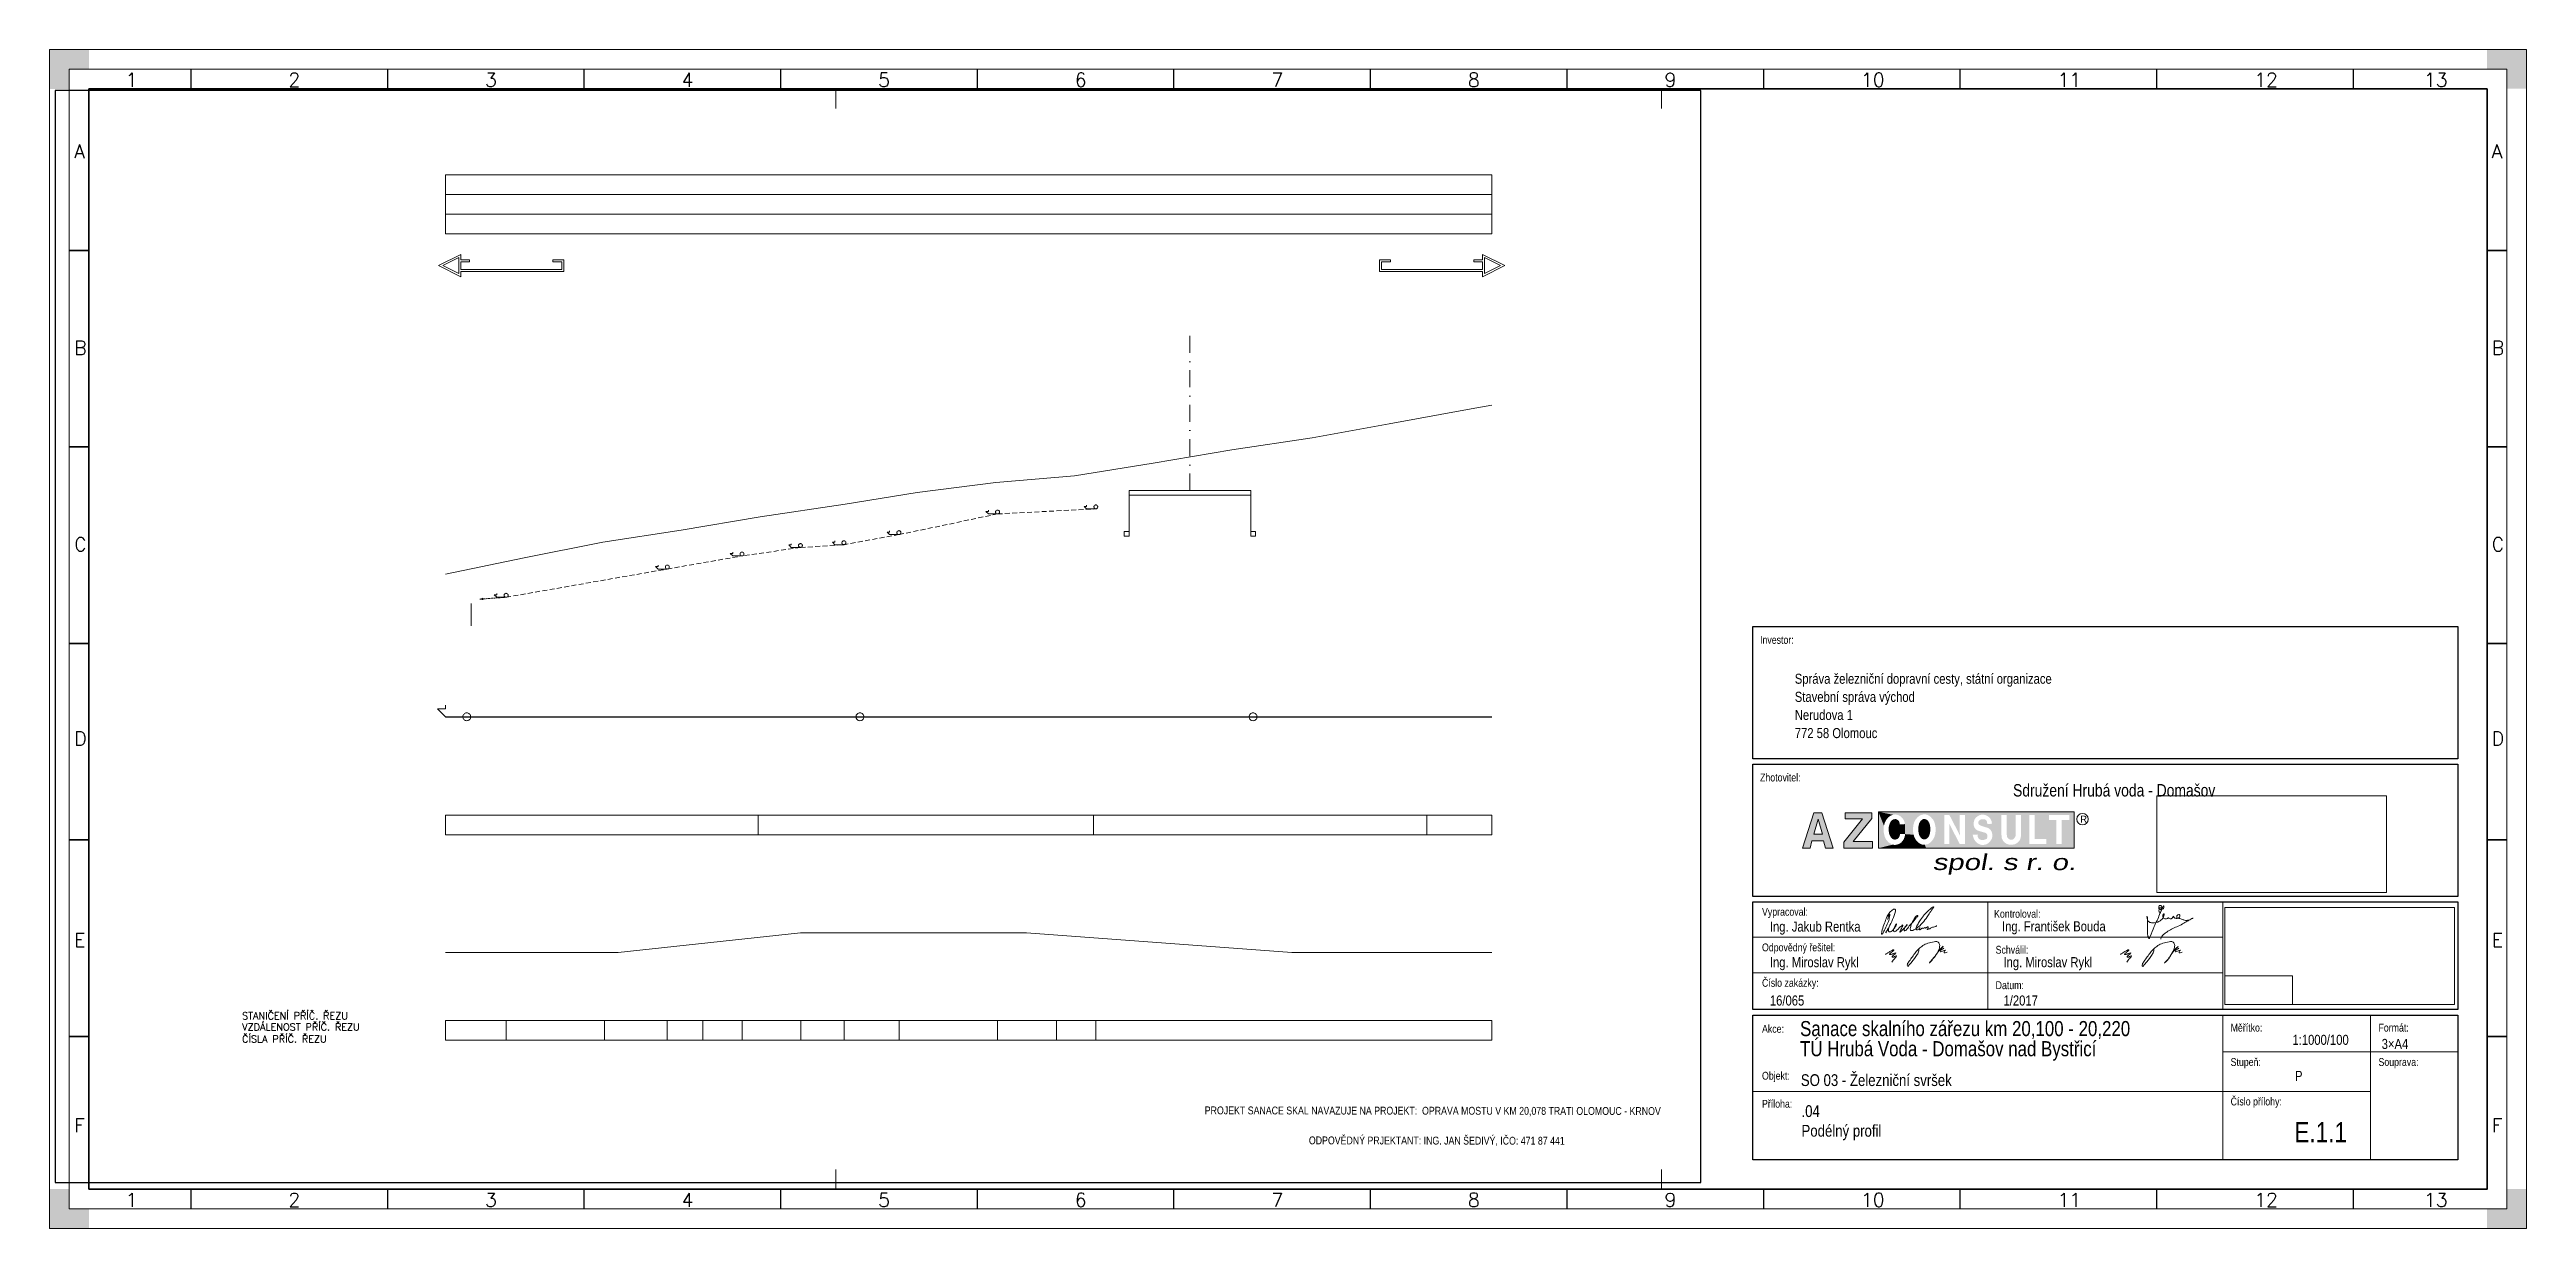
# Paper-space layout 'Podélný profil' of a CAD drawing. Header units: millimetres. Extents: x 133 to 763, y 0 to 300.
# The model-space entities are those that its viewports show. They can reach past a viewport. Long polylines and large blocks are cut down to what shows.
import ezdxf
from ezdxf.enums import TextEntityAlignment as Align

# ---------------------------------------------------------------- set-up
doc = ezdxf.new("R2010")
doc.units = ezdxf.units.MM
for name, pattern in [('DASHED', [19.05, 12.7, -6.35]), ('DGN Style 4', [8.660248, 4.327419, -2.16371, 0.005409, -2.16371]), ('HIDDEN', [0.375, 0.25, -0.125])]:
    doc.linetypes.add(name, pattern=pattern)
for name, color, linetype, lineweight in [('- rozpisky -', 7, 'Continuous', 0), ('_svršek-řezy', 1, 'Continuous', 18), ('odvodnění', 5, 'Continuous', 0), ('PODÉLNÝ PROFIL', 1, 'Continuous', 15), ('popis PP', 1, 'Continuous', 15), ('posuny 2', 6, 'Continuous', 0), ('Vytyčovací výkres _čísla bodů', 5, 'Continuous', 15), ('Šedivý', 9, 'Continuous', 20)]:
    doc.layers.add(name, color=color, linetype=linetype, lineweight=lineweight)
doc.layers.add('RED', color=1, linetype='Continuous')
doc.layers.add('tabulka', color=7, linetype='Continuous')
doc.layers.add('výřez', color=7, linetype='Continuous', plot=False)
doc.styles.add('ARIAL', font='arial.ttf')
doc.styles.add('ROMANS', font='romans')
doc.styles.add('Rozpiska_Romans', font='romans.shx', dxfattribs={"width": 0.8, "height": 2.5})
doc.styles.get("Standard").update_dxf_attribs({"font": 'arial.ttf'})
doc.styles.add('Style-Arial I 0.17453', font='arial.ttf', dxfattribs={"oblique": 10})
doc.styles.add('Style-cs_Working', font='cs_Working.shx')
picture_1 = doc.add_image_def('image1.png', size_in_pixel=(768, 324))
picture_2 = doc.add_image_def('image2.png', size_in_pixel=(768, 324))

psp = doc.layouts.new('Podélný profil')

# ---------------------------------------------------------------- texts
at = {"layer": '- rozpisky -', "color": 5, "linetype": 'Continuous', "lineweight": 0, "style": 'Style-cs_Working'}
psp.add_text('R', height=1.74, rotation=359.95393, dxfattribs=at).set_placement((650.01, 104.36), align=Align.MIDDLE_LEFT)
at = {"layer": '- rozpisky -', "color": 5, "linetype": 'Continuous', "lineweight": 0, "style": 'Style-Arial I 0.17453', "oblique": 10, "width": 1.333213}
psp.add_text('spol. s r. o.', height=4.005, rotation=359.95393, dxfattribs=at).set_placement((630.68, 93.41), align=Align.MIDDLE_CENTER)
at = {"layer": '- rozpisky -', "lineweight": 13, "attachment_point": 7, "style": 'Rozpiska_Romans'}
for s, insert, char_height, line_spacing_factor in [('\\fArial|b0|i0|c238238|p39;\\H1x;\\W0.8;Investor:', (568.54, 148.95), 2, 0.6), ('{\\fArial|b0|i0|c238238|p39;Správa železniční dopravní cesty, státní organizace \\PStavební správa východ\\PNerudova 1\\P772 58 Olomouc}', (577.38, 124.95), 2.56, 1.08), ('\\fArial|b0|i0|c238238|p39;\\H1x;\\W0.8;Zhotovitel:', (568.54, 113.93), 2, 0.6), ('\\fArial|b0|i0|c238238|p39;\\H1x;\\W0.8;Sdružení Hrubá voda - Domašov', (632.89, 110.08), 3.1616, 1.02), ('\\fArial|b0|i0|c238238|p39;\\H1x;\\W0.8;Vypracoval:', (569.04, 79.19), 2, 0.6), ('{\\fArial|b0|i0|c238|p39;Ing. Jakub Rentka}', (571.04, 74.98), 2.56, 0.6), ('\\fArial|b0|i0|c238238|p39;\\H1x;\\W0.8;Kontroloval:', (628.07, 79.25), 2, 0.6), ('{\\fArial|b0|i0|c238|p39;Ing. František Bouda}', (630.07, 75.04), 2.56, 0.6), ('\\fArial|b0|i0|c238238|p39;\\H1x;\\W0.8;Odpovědný řešitel:', (569.04, 70.13), 2, 0.6), ('{\\fArial|b0|i0|c238|p39;Ing. Miroslav Rykl}', (571.04, 65.92), 2.56, 0.6), ('\\fArial|b0|i0|c238238|p39;\\H1x;\\W0.8;Schválil:', (628.46, 70.1), 2, 0.6), ('{\\fArial|b0|i0|c238|p39;Ing. Miroslav Rykl}', (630.46, 65.92), 2.56, 0.6), ('\\fArial|b0|i0|c238238|p39;\\H1x;\\W0.8;Číslo zakázky:', (569.04, 61.11), 2, 0.6), ('\\fArial|b0|i0|c238238|p39;\\H1x;\\W0.8;Datum:', (628.46, 61.08), 2, 0.6), ('\\fArial|b0|i0|c238238|p39;\\H1x;\\W0.8;16/065', (571.04, 56.9), 2.56, 0.6), ('{\\fArial|b0|i0|c238238|p39;1/2017}', (630.46, 56.9), 2.56, 0.6), ('\\fArial|b0|i0|c238238|p39;\\H1x;\\W0.8;Akce:', (569.04, 49.98), 2, 0.6), ('\\fArial|b0|i0|c238238|p39;\\H1x;\\W0.8;Sanace skalního zářezu km 20,100 - 20,220 \\PTÚ Hrubá Voda - Domašov nad Bystřicí', (578.72, 42.87), 3.84, 0.8), ('\\fArial|b0|i0|c238238|p39;\\H1x;\\W0.8;Měřítko:', (688.23, 50.28), 2, 0.6), ('\\fArial|b0|i0|c238238|p39;\\H1x;\\W0.8;Formát:', (725.84, 50.28), 2, 0.6), ('{\\fArial|b0|i0|c238238|p39;1:1000/100}', (703.95, 46.89), 2.56, 0.6), ('{\\fArial|b0|i0|c238|p39;3×A4}', (726.65, 45.85), 2.56, 0.6), ('\\fArial|b0|i0|c238238|p39;\\H1x;\\W0.8;Objekt:', (569.04, 37.47), 2, 0.6), ('\\fArial|b0|i0|c238238|p39;\\H1x;\\W0.8;Stupeň:', (688.23, 40.96), 2, 0.6), ('{\\fArial|b0|i0|c238238|p39;P}', (704.61, 37.75), 2.56, 0.6), ('\\fArial|b0|i0|c238238|p39;\\H1x;\\W0.8;Souprava:', (725.84, 40.96), 2, 0.6), ('\\fArial|b0|i0|c238238|p39;\\H1x;\\W0.8;Příloha:', (569.04, 30.91), 2, 0.6), ('\\fArial|b0|i0|c238238|p39;\\H1x;\\W0.8;Číslo přílohy:', (688.23, 30.91), 2, 0.6), ('{\\fArial|b0|i0|c238|p39;E.1.1}', (704.46, 22.14), 5.12, 0.6)]:
    psp.add_mtext(s, dxfattribs=dict(at, insert=insert, char_height=char_height, line_spacing_factor=line_spacing_factor))
at = {"layer": '- rozpisky -', "lineweight": 13, "char_height": 3, "attachment_point": 7, "style": 'Rozpiska_Romans'}
for s, insert in [('{\\fArial|b0|i0|c238|p39;SO 03 - Železniční svršek}', (578.92, 36.41)), ('{\\fArial|b0|i0|c238238|p39;.04\\PPodélný profil}', (579.09, 22.66))]:
    psp.add_mtext(s, dxfattribs=dict(at, insert=insert))
at = {"layer": 'tabulka', "lineweight": 35, "char_height": 3.5, "width": 3, "attachment_point": 1}
for s, insert in [('{\\Fromans.shx|c238;1}', (152.83, 294.23)), ('{\\Fromans.shx|c238;2}', (194.24, 294.23)), ('{\\Fromans.shx|c238;3}', (244.24, 294.23)), ('{\\Fromans.shx|c238;4}', (294.24, 294.23)), ('{\\Fromans.shx|c238;5}', (344.24, 294.23)), ('{\\Fromans.shx|c238;6}', (394.24, 294.23)), ('{\\Fromans.shx|c238;7}', (444.24, 294.23)), ('{\\Fromans.shx|c238;8}', (494.24, 294.23)), ('{\\Fromans.shx|c238;9}', (544.24, 294.23)), ('{\\Fromans.shx|c238;10}', (594.24, 294.23)), ('{\\Fromans.shx|c238;11}', (644.24, 294.23)), ('{\\Fromans.shx|c238;12}', (694.24, 294.23)), ('{\\Fromans.shx|c238;13}', (737.41, 294.23)), ('{\\Fromans.shx|c238;A}', (139.77, 276.05)), ('{\\Fromans.shx|c238;A}', (754.63, 276.05)), ('{\\Fromans.shx|c238;B}', (139.77, 226.05)), ('{\\Fromans.shx|c238;B}', (754.63, 226.05)), ('{\\Fromans.shx|c238;C}', (139.77, 176.05)), ('{\\Fromans.shx|c238;C}', (754.63, 176.05)), ('{\\Fromans.shx|c238;D}', (139.77, 126.63)), ('{\\Fromans.shx|c238;D}', (754.63, 126.63)), ('{\\Fromans.shx|c238;E}', (139.77, 75.38)), ('{\\Fromans.shx|c238;E}', (754.63, 75.38)), ('{\\Fromans.shx|c238;F}', (139.77, 28.23)), ('{\\Fromans.shx|c238;F}', (754.63, 28.23)), ('{\\Fromans.shx|c238;1}', (152.83, 9.23)), ('{\\Fromans.shx|c238;2}', (194.24, 9.23)), ('{\\Fromans.shx|c238;3}', (244.24, 9.23)), ('{\\Fromans.shx|c238;4}', (294.24, 9.23)), ('{\\Fromans.shx|c238;5}', (344.24, 9.23)), ('{\\Fromans.shx|c238;6}', (394.24, 9.23)), ('{\\Fromans.shx|c238;7}', (444.24, 9.23)), ('{\\Fromans.shx|c238;8}', (494.24, 9.23)), ('{\\Fromans.shx|c238;9}', (544.24, 9.23)), ('{\\Fromans.shx|c238;10}', (594.24, 9.23)), ('{\\Fromans.shx|c238;11}', (644.24, 9.23)), ('{\\Fromans.shx|c238;12}', (694.24, 9.23)), ('{\\Fromans.shx|c238;13}', (737.41, 9.23))]:
    psp.add_mtext(s, dxfattribs=dict(at, insert=insert))
at = {"layer": 'Šedivý', "color": 1, "ltscale": 0.5, "width": 0.8}
for s, p in [('PROJEKT SANACE SKAL NAVAZUJE NA PROJEKT:  OPRAVA MOSTU V KM 20,078 TRATI OLOMOUC - KRNOV', (485.3, 29.17)), ('ODPOVĚDNÝ PRJEKTANT: ING. JAN ŠEDIVÝ, IČO: 471 87 441', (486.33, 21.57))]:
    psp.add_text(s, height=2, rotation=359.91488, dxfattribs=at).set_placement(p, align=Align.CENTER)

msp = doc.modelspace()

# ---------------------------------------------------------------- texts
at = {"layer": '_svršek-řezy', "width": 0.8}
for s, p in [('354,956', (-532151.2198, -1113832.0915)), ('355,291', (-532126.3771, -1113830.7761)), ('354,310', (-532201.2054, -1113840.4177)), ('354,380', (-532190.0232, -1113839.6257)), ('354,637', (-532176.3623, -1113837.3348)), ('353,762', (-532235.3203, -1113846.054)), ('354,093', (-532216.1855, -1113842.6803)), ('353,042', (-532276.4796, -1113853.3113))]:
    msp.add_text(s, height=1.12, dxfattribs=at).set_placement(p)
at = {"layer": 'odvodnění', "width": 0.8}
for s, p in [('Podélná drenáž v zapuštěném kolejovém loži', (-532169.5641, -1113841.508)), ('TYP: PE-HD DN 160', (-532169.1488, -1113843.5012)), ('Celková délka drenáže: 172 m', (-532168.7351, -1113845.4872))]:
    msp.add_text(s, height=1.5, rotation=11.8278004, dxfattribs=at).set_placement(p)
for s, rotation, p in [('+20,942‰', 11.8278004, (-532156.753, -1113835.1466)), ('+5,160‰', 2.9538425, (-532131.8531, -1113831.8421)), ('+18,445‰', 10.451009, (-532174.5047, -1113840.9232)), ('+17,474‰', 9.9116151, (-532218.7455, -1113844.94)), ('+14,511‰', 8.2565153, (-532202.3723, -1113844.4515)), ('+6,401‰', 3.6623329, (-532189.7249, -1113842.8639)), ('+17,537‰', 9.9465832, (-532249.9483, -1113850.3553))]:
    msp.add_text(s, height=1.3, rotation=rotation, dxfattribs=at).set_placement(p, align=Align.CENTER)
for s, p in [('Š7', (-532143.635, -1113831.8169)), ('Š 8', (-532118.8264, -1113830.395)), ('Š 4', (-532193.8921, -1113840.0285)), ('Š 5', (-532182.7048, -1113839.7643)), ('Š 6', (-532169.1896, -1113836.7963)), ('Š 2', (-532227.6881, -1113845.7588)), ('Š 3', (-532208.72, -1113842.5247)), ('Š 1', (-532268.883, -1113853.1177)), ('V minimálním podélném sklonu 5‰ ', (-532278.1355, -1113858.9196)), ('Pokračování k vyústění mimo drážní těleso', (-532278.1355, -1113857.2144)), ('VIZ. situace', (-532278.1355, -1113860.5562)), ('Š 1', (-532268.8264, -1113883.305)), ('Š 2', (-532231.941, -1113883.305)), ('Š 3', (-532208.8264, -1113883.305)), ('Š 4', (-532193.8264, -1113883.305)), ('Š 5', (-532186.395, -1113883.305)), ('Š 6', (-532168.8264, -1113883.305)), ('Š 7', (-532143.8264, -1113883.305)), ('Š 8', (-532118.8264, -1113883.305))]:
    msp.add_text(s, height=1.5, dxfattribs=at).set_placement(p)
for s, p in [('20,110', (-532269.271, -1113890.2187)), ('20,151', (-532228.271, -1113890.2187)), ('20,170', (-532209.271, -1113890.2187)), ('20,185', (-532194.4031, -1113890.2187)), ('20,196', (-532183.271, -1113890.2187)), ('20,210', (-532169.271, -1113890.2187)), ('20,235', (-532144.271, -1113890.2187)), ('20,260', (-532119.271, -1113890.2187))]:
    msp.add_text(s, height=1.6, rotation=90.0002105, dxfattribs=at).set_placement(p, align=Align.MIDDLE_LEFT)
at = {"layer": 'PODÉLNÝ PROFIL', "width": 0.8}
for s, p in [('350,000m Bpv', (-532301.8169, -1113883.4271)), ('stoupá 17,62 ‰', (-532279.6965, -1113913.5455)), ('dl. 79,541 m', (-532228.3909, -1113913.5455)), ('stoupá 13,08 ‰', (-532200.1552, -1113913.5455)), ('dl. 85,307 m', (-532143.0841, -1113913.5455)), ('stoupá 16,53 ‰', (-532114.8483, -1113913.5455)), ('dl. 84,768 m', (-532058.3156, -1113913.5455)), ('stoupá 19,47 ‰', (-532030.0799, -1113921.6151)), ('dl. 16,531 m', (-532030.0799, -1113918.6871))]:
    msp.add_text(s, height=2, dxfattribs=at).set_placement(p)
for s, height, p in [('20,1', 6, (-532279.2615, -1113899.5455)), ('20,2', 6, (-532179.2615, -1113899.5455)), ('20,3', 6, (-532079.2615, -1113899.5455)), ('R=243,5m', 3, (-532165.6585, -1113943.7955)), ('Přímá 43,929m', 2, (-532262.7322, -1113947.5455)), ('V=60km/h; D=99mm; I=76mm; alfas=26,9394;', 2, (-532165.6585, -1113947.2955)), ('Přímá 50,824m', 2, (-532043.9607, -1113947.5455)), ('Lk1=46,374m; do=57,470m; Lk2=67,551m', 2, (-532165.6585, -1113950.7955))]:
    msp.add_text(s, height=height, dxfattribs=at).set_placement(p, align=Align.CENTER)
for s, p in [('94,565', (-532284.6965, -1113907.8789)), ('174,106', (-532205.1552, -1113907.8789)), ('259,413', (-532119.8483, -1113907.8789)), ('344,182', (-532035.0799, -1113907.8789)), ('360,713', (-532018.5486, -1113907.8789)), ('KO', (-532137.4235, -1113937.5455)), ('ZÚ', (-532285.1965, -1113942.5455)), ('ZP', (-532241.2679, -1113942.5455)), ('ZO', (-532194.8936, -1113937.5455)), ('KP', (-532069.8727, -1113942.5455)), ('KÚ', (-532019.0486, -1113942.5455))]:
    msp.add_text(s, height=2, rotation=90, dxfattribs=at).set_placement(p)
for s, p in [('184,868', (-532193.8936, -1113937.5455)), ('242,338', (-532136.4235, -1113937.5455)), ('94,565', (-532284.1965, -1113942.5455)), ('138,494', (-532240.2679, -1113942.5455)), ('309,889', (-532068.8727, -1113942.5455)), ('360,713', (-532018.0486, -1113942.5455))]:
    msp.add_text(s, height=2, rotation=90, dxfattribs=at).set_placement(p, align=Align.TOP_LEFT)
at = {"layer": 'PODÉLNÝ PROFIL', "color": 0, "width": 0.8}
for s, p in [('20,110', (-532268.3963, -1113961.1093)), ('20,135', (-532243.3963, -1113961.1093)), ('20,151', (-532227.3963, -1113961.1093)), ('20,160', (-532218.3963, -1113961.1093)), ('20,170', (-532208.3963, -1113961.1093)), ('20,185', (-532193.3963, -1113961.1093)), ('20,196', (-532182.3963, -1113961.1093)), ('20,210', (-532168.3963, -1113961.1093)), ('20,235', (-532143.3963, -1113961.1093)), ('20,25', (-532128.3963, -1113961.1093)), ('20,260', (-532118.3963, -1113961.1093))]:
    msp.add_text(s, height=2, rotation=90, dxfattribs=at).set_placement(p)
for s, p in [('15,44 m', (-532280.5528, -1113965.8553)), ('25,00 m', (-532260.5451, -1113965.4904)), ('16,00 m', (-532240.0451, -1113965.4904)), (' 9,00 m', (-532227.5451, -1113965.4904)), ('10,00 m', (-532218.0451, -1113965.4904)), ('15,00 m', (-532205.5451, -1113965.4904)), ('11,00 m', (-532192.5451, -1113965.4904)), ('14,00 m', (-532180.0451, -1113965.4904)), ('25,00 m', (-532160.5451, -1113965.4904)), ('15,00 m', (-532140.5451, -1113965.4904)), ('10,00 m', (-532127.5903, -1113965.4904)), ('100,713 m', (-532072.6887, -1113965.4904)), ('1', (-532269.8543, -1113969.4308)), ('2', (-532244.8543, -1113969.4308)), ('3', (-532228.8543, -1113969.4308)), ('4', (-532219.8543, -1113969.4308)), ('5', (-532209.8543, -1113969.4308)), ('6', (-532194.8543, -1113969.4308)), ('7', (-532183.8543, -1113969.4308)), ('8', (-532169.8543, -1113969.4308)), ('9', (-532144.8543, -1113969.4308)), ('10', (-532129.8543, -1113969.4308)), ('11', (-532119.8543, -1113969.4308))]:
    msp.add_text(s, height=2, dxfattribs=at).set_placement(p)
at = {"layer": 'popis PP', "color": 1, "linetype": 'DASHED', "ltscale": 4}
for s, p in [('PODÉLNÝ PROFIL  1:1000/100', (-532338.1282, -1113742.2431)), ('KOLEJÍ č. 1', (-532217.8443, -1113742.2431))]:
    msp.add_text(s, height=5, rotation=359.9946732, dxfattribs=at).set_placement(p)
at = {"layer": 'popis PP', "color": 1, "linetype": 'DASHED', "lineweight": 13, "ltscale": 4}
msp.add_text('(km 19,945- km 20,361)', height=5, rotation=359.9946732, dxfattribs=at).set_placement((-532158.4021, -1113742.2431))
at = {"layer": 'popis PP', "color": 7, "lineweight": 25}
for s, height, p in [('KRAJ', 2.5, (-532336.4087, -1113748.9333)), ('ODVODNĚNÍ', 2, (-532336.4087, -1113852.0573))]:
    msp.add_text(s, height=height, rotation=359.9946732, dxfattribs=at).set_placement(p)
at = {"layer": 'popis PP', "color": 7, "lineweight": 13}
for s, p in [('KATASTRÁLNÍ ÚZEMÍ', (-532336.4087, -1113753.9411)), ('DRUH POZEMKU', (-532336.4087, -1113758.8171))]:
    msp.add_text(s, height=2.5, rotation=359.9946732, dxfattribs=at).set_placement(p)
at = {"layer": 'popis PP', "color": 7, "lineweight": 13, "ltscale": 5}
for s, p in [('Olomoucký', (-532242.3514, -1113750.6277)), ('Olomoucký', (-532083.1755, -1113750.6277)), ('ostatní plocha', (-532242.3514, -1113760.6277)), ('Hrubá Voda', (-532242.3514, -1113755.6277)), ('ostatní plocha', (-532083.1755, -1113760.6277)), ('Hrubá Voda', (-532083.1755, -1113755.6277))]:
    msp.add_text(s, height=2.5, dxfattribs=at).set_placement(p)
at = {"layer": 'popis PP', "color": 1, "linetype": 'DASHED', "lineweight": 25, "ltscale": 4}
for s, p in [('ZDVIH/POKLES', (-532335.9087, -1113855.6988)), ('NOVÉ KÓTY TK', (-532336.4087, -1113878.7957)), ('SROV. ROVINA', (-532336.4087, -1113882.8789)), ('SKLON. POMĚRY', (-532336.4087, -1113912.8789)), ('SMĚR. POMĚRY', (-532336.4087, -1113942.8789))]:
    msp.add_text(s, height=2, rotation=359.9946732, dxfattribs=at).set_placement(p)
at = {"layer": 'popis PP', "color": 7, "linetype": 'DASHED', "lineweight": 25, "ltscale": 4}
msp.add_text('PŮVODNÍ TERÉN', height=2, rotation=359.9946732, dxfattribs=at).set_placement((-532336.4087, -1113867.465))
at = {"layer": 'popis PP', "color": 7, "lineweight": 25, "style": 'ROMANS'}
for s, p in [('STANIČENÍ PŘÍČ. ŘEZU', (-532336.4087, -1113961.5332)), ('VZDÁLENOST PŘÍČ. ŘEZU', (-532336.4087, -1113964.3703)), ('ČÍSLA PŘÍČ. ŘEZU', (-532336.4087, -1113967.4406))]:
    msp.add_text(s, height=1.8, rotation=359.9946732, dxfattribs=at).set_placement(p)
at = {"layer": 'popis PP', "color": 1, "char_height": 2.5, "width": 39.816067, "attachment_point": 5, "style": 'ARIAL'}
for s, insert in [('{\\W1.2;Olomouc}', (-532267.9496, -1113768.4818)), ('{\\W1.2;Krnov}', (-532033.7424, -1113768.4818))]:
    msp.add_mtext(s, dxfattribs=dict(at, insert=insert))

# ---------------------------------------------------------------- blocks, each defined once
blk = doc.blocks.new('RC_VYZNA')
for p, q in [((-2, 2), (0, 2)), ((0, 0), (-2, 2)), ((0, 2), (0, 3))]:
    blk.add_line(p, q)
blk.add_solid([(0, 0), (0, 0), (0, 2), (2, 2)])
blk = doc.blocks.new('RC_podta')
for p, q in [((0, 5), (10, 5)), ((0, 0), (0, 5)), ((10, 5), (10, 0)), ((10, 0), (0, 0))]:
    blk.add_line(p, q)

# ---------------------------------------------------------------- hatches: boundary and pattern name
at = {"layer": 'PODÉLNÝ PROFIL'}
h = msp.add_hatch(color=0, dxfattribs=at)
h.paths.add_polyline_path([(-532110.8145, -1113837.3704), (-532112.029, -1113837.3704), (-532112.029, -1113838.5849), (-532110.8145, -1113838.5849)])
h.paths.add_polyline_path([(-532104.6965, -1113826.9689), (-532110.8145, -1113826.9689), (-532110.8145, -1113828.1834), (-532104.6965, -1113828.1834)])
h.paths.add_polyline_path([(-532084.6965, -1113826.9689), (-532104.6965, -1113826.9689), (-532104.6965, -1113828.1834), (-532084.6965, -1113828.1834)])
h.paths.add_polyline_path([(-532079.8275, -1113826.9689), (-532084.6965, -1113826.9689), (-532084.6965, -1113828.1834), (-532079.8275, -1113828.1834)])
h.paths.add_polyline_path([(-532079.2615, -1113837.3704), (-532079.8275, -1113837.3704), (-532079.8275, -1113838.5849), (-532079.2615, -1113838.5849)])
h.paths.add_polyline_path([(-532078.613, -1113837.3704), (-532079.2615, -1113837.3704), (-532079.2615, -1113838.5849), (-532078.613, -1113838.5849)])
at = {"layer": 'popis PP', "ltscale": 0.5}
h = msp.add_hatch(color=11, dxfattribs=at)
h.dxf.hatch_style = 1
h.paths.add_polyline_path([(-532286.4617, -1113769.7318), (-532280.7909, -1113766.8964), (-532280.7909, -1113768.2318), (-532278.5409, -1113768.2318), (-532278.5409, -1113768.7318), (-532280.7909, -1113768.7318), (-532280.7909, -1113770.7318), (-532255.1141, -1113770.7318), (-532255.1141, -1113768.7318), (-532257.3641, -1113768.7318), (-532257.3641, -1113768.2318), (-532254.6141, -1113768.2318), (-532254.6141, -1113771.2318), (-532280.7909, -1113771.2318), (-532280.7909, -1113772.5673)])
h.paths.add_polyline_path([(-532281.2909, -1113767.7055), (-532285.3437, -1113769.7318), (-532281.2909, -1113771.7582)], flags=16)
h = msp.add_hatch(color=11, dxfattribs=at)
h.dxf.hatch_style = 1
h.paths.add_polyline_path([(-532015.2303, -1113769.7318), (-532020.9011, -1113766.8964), (-532020.9011, -1113768.2318), (-532023.1511, -1113768.2318), (-532023.1511, -1113768.7318), (-532020.9011, -1113768.7318), (-532020.9011, -1113770.7318), (-532046.5779, -1113770.7318), (-532046.5779, -1113768.7318), (-532044.3279, -1113768.7318), (-532044.3279, -1113768.2318), (-532047.0779, -1113768.2318), (-532047.0779, -1113771.2318), (-532020.9011, -1113771.2318), (-532020.9011, -1113772.5673)])
h.paths.add_polyline_path([(-532020.4011, -1113767.7055), (-532016.3483, -1113769.7318), (-532020.4011, -1113771.7582)], flags=16)

# ---------------------------------------------------------------- linework, layer by layer
at = {"layer": '_svršek-řezy', "lineweight": 13}
for p, q in [((-532146.5646, -1113832.9229), (-532144.21, -1113832.9229)), ((-532121.616, -1113831.6355), (-532119.2615, -1113831.6355)), ((-532171.7042, -1113838.1794), (-532169.3496, -1113838.1794)), ((-532211.616, -1113843.6155), (-532209.2615, -1113843.6155)), ((-532196.7482, -1113841.4581), (-532194.3936, -1113841.4581)), ((-532185.616, -1113840.7455), (-532183.2615, -1113840.7455)), ((-532230.616, -1113846.9355), (-532228.2615, -1113846.9355)), ((-532271.616, -1113854.1255), (-532269.2615, -1113854.1255))]:
    msp.add_line(p, q, dxfattribs=at)
at = {"layer": 'odvodnění', "linetype": 'HIDDEN', "ltscale": 5}
for p, q in [((-532144.2615, -1113832.9255), (-532169.3496, -1113838.1794)), ((-532144.2615, -1113832.9255), (-532119.2615, -1113831.6355)), ((-532169.3496, -1113838.1794), (-532183.2615, -1113840.7455)), ((-532228.2615, -1113846.9355), (-532209.2615, -1113843.6155)), ((-532194.3936, -1113841.4581), (-532209.2615, -1113843.6155)), ((-532194.3936, -1113841.4581), (-532183.2615, -1113840.7455)), ((-532269.2615, -1113854.1255), (-532228.2615, -1113846.9355))]:
    msp.add_line(p, q, dxfattribs=at)
at = {"layer": 'odvodnění', "linetype": 'HIDDEN'}
for p, q in [((-532269.2615, -1113854.1255), (-532275.9719, -1113854.601)), ((-532275.9719, -1113854.601), (-532275.1461, -1113854.3903)), ((-532275.9719, -1113854.601), (-532275.1246, -1113854.6931))]:
    msp.add_line(p, q, dxfattribs=at)
at = {"layer": 'odvodnění'}
for centre in [(-532144.2615, -1113832.4255), (-532119.2615, -1113831.1355), (-532183.3394, -1113840.2516), (-532169.3496, -1113837.6794), (-532228.2615, -1113846.4355), (-532209.2615, -1113843.1155), (-532194.3936, -1113840.9581), (-532269.2615, -1113853.6255)]:
    msp.add_circle(centre, 0.5, dxfattribs=at)
at = {"layer": 'PODÉLNÝ PROFIL', "color": 7, "linetype": 'DGN Style 4'}
msp.add_line((-532095.321, -1113826.9689), (-532095.321, -1113786.5771), dxfattribs=at)
at = {"layer": 'PODÉLNÝ PROFIL', "color": 7}
for p, q in [((-532110.8145, -1113826.9689), (-532110.8145, -1113838.5849)), ((-532110.8145, -1113826.9689), (-532079.8275, -1113826.9689)), ((-532079.8275, -1113826.9689), (-532079.8275, -1113838.5849)), ((-532110.8145, -1113828.1834), (-532079.8275, -1113828.1834)), ((-532112.029, -1113837.3704), (-532110.8145, -1113837.3704)), ((-532112.029, -1113837.3704), (-532112.029, -1113838.5849)), ((-532112.029, -1113838.5849), (-532110.8145, -1113838.5849)), ((-532079.8275, -1113837.3704), (-532078.613, -1113837.3704)), ((-532079.8275, -1113838.5849), (-532078.613, -1113838.5849)), ((-532078.613, -1113837.3704), (-532078.613, -1113838.5849))]:
    msp.add_line(p, q, dxfattribs=at)
at = {"layer": 'PODÉLNÝ PROFIL', "lineweight": 25}
msp.add_line((-532284.6965, -1113884.5455), (-532018.5486, -1113884.5455), dxfattribs=at)
at = {"layer": 'PODÉLNÝ PROFIL'}
for p, q in [((-532240.7679, -1113944.5455), (-532194.3936, -1113939.5455)), ((-532194.3936, -1113939.5455), (-532136.9235, -1113939.5455)), ((-532136.9235, -1113939.5455), (-532069.3727, -1113944.5455)), ((-532284.6965, -1113944.5455), (-532240.7679, -1113944.5455)), ((-532069.3727, -1113944.5455), (-532018.5486, -1113944.5455))]:
    msp.add_line(p, q, dxfattribs=at)
at = {"layer": 'PODÉLNÝ PROFIL', "color": 7, "lineweight": 20}
msp.add_lwpolyline([(-532284.6965, -1113848.273), (-532264.6965, -1113844.1318), (-532244.6965, -1113840.1426), (-532224.6965, -1113837.0316), (-532204.647, -1113833.6677), (-532182.9903, -1113830.4384), (-532164.6965, -1113827.4614), (-532144.6965, -1113824.9668), (-532124.6965, -1113823.2027), (-532104.6965, -1113819.9825), (-532084.6965, -1113816.6478), (-532064.2305, -1113813.5806), (-532044.6965, -1113810.0122), (-532024.6965, -1113806.3096), (-532018.5486, -1113805.2255)], dxfattribs=at)
at = {"layer": 'PODÉLNÝ PROFIL'}
for centre in [(-532279.2615, -1113884.5455), (-532179.2615, -1113884.5455), (-532079.2615, -1113884.5455)]:
    msp.add_circle(centre, 1, dxfattribs=at)
at = {"layer": 'popis PP', "color": 7, "lineweight": 13, "ltscale": 5}
for p, q in [((-532284.6965, -1113746.6524), (-532018.5486, -1113746.6524)), ((-532284.6778, -1113746.6524), (-532284.6965, -1113761.6521)), ((-532284.6965, -1113751.6524), (-532018.5486, -1113751.6524)), ((-532018.5486, -1113761.6524), (-532018.5486, -1113746.6524)), ((-532284.6965, -1113756.6524), (-532018.5486, -1113756.6524)), ((-532284.6965, -1113761.6524), (-532018.5486, -1113761.6524))]:
    msp.add_line(p, q, dxfattribs=at)
at = {"layer": 'popis PP', "color": 1}
for points in [[(-532278.5409, -1113768.2318), (-532278.5409, -1113768.7318), (-532280.7909, -1113768.7318), (-532280.7909, -1113770.7318), (-532255.1141, -1113770.7318), (-532255.1141, -1113768.7318), (-532257.3641, -1113768.7318), (-532257.3641, -1113768.2318), (-532254.6141, -1113768.2318), (-532254.6141, -1113771.2318), (-532280.7909, -1113771.2318), (-532280.7909, -1113772.5673), (-532286.4617, -1113769.7318), (-532280.7909, -1113766.8964), (-532280.7909, -1113768.2318)], [(-532281.2898, -1113767.7063), (-532281.2898, -1113771.7591), (-532285.3426, -1113769.7327)], [(-532023.1511, -1113768.2318), (-532023.1511, -1113768.7318), (-532020.9011, -1113768.7318), (-532020.9011, -1113770.7318), (-532046.5779, -1113770.7318), (-532046.5779, -1113768.7318), (-532044.3279, -1113768.7318), (-532044.3279, -1113768.2318), (-532047.0779, -1113768.2318), (-532047.0779, -1113771.2318), (-532020.9011, -1113771.2318), (-532020.9011, -1113772.5673), (-532015.2303, -1113769.7318), (-532020.9011, -1113766.8964), (-532020.9011, -1113768.2318)], [(-532020.4011, -1113767.7055), (-532020.4011, -1113771.7582), (-532016.3483, -1113769.7318)]]:
    msp.add_lwpolyline(points, close=True, dxfattribs=at)
at = {"layer": 'Vytyčovací výkres _čísla bodů'}
msp.add_line((-532278.1355, -1113855.7295), (-532278.1355, -1113861.4064), dxfattribs=at)
at = {"layer": 'Vytyčovací výkres _čísla bodů', "color": 0}
for p, q in [((-532284.6965, -1113961.8553), (-532284.6965, -1113966.8553)), ((-532284.6965, -1113961.8553), (-532018.5486, -1113961.8553)), ((-532269.2615, -1113961.8553), (-532269.2615, -1113966.8553)), ((-532244.2615, -1113961.8553), (-532244.2615, -1113966.8553)), ((-532228.2615, -1113961.8553), (-532228.2615, -1113966.8553)), ((-532219.2615, -1113961.8553), (-532219.2615, -1113966.8553)), ((-532219.2615, -1113961.8553), (-532219.2615, -1113966.8553)), ((-532209.2615, -1113961.8553), (-532209.2615, -1113966.8553)), ((-532194.2615, -1113961.8553), (-532194.2615, -1113966.8553)), ((-532183.2615, -1113961.8553), (-532183.2615, -1113966.8553)), ((-532169.2615, -1113961.8553), (-532169.2615, -1113966.8553)), ((-532144.2615, -1113961.8553), (-532144.2615, -1113966.8553)), ((-532129.2615, -1113961.8553), (-532129.2615, -1113966.8553)), ((-532119.2615, -1113961.8553), (-532119.2615, -1113966.8553)), ((-532018.5486, -1113961.8553), (-532018.5486, -1113966.8553)), ((-532284.6965, -1113966.8553), (-532018.5486, -1113966.8553))]:
    msp.add_line(p, q, dxfattribs=at)

# ---------------------------------------------------------------- block references
at = {"layer": '_svršek-řezy', "lineweight": 13, "xscale": 0.32, "yscale": 0.32, "zscale": 0.32}
for p in [(-532146.5646, -1113832.9229), (-532121.616, -1113831.6355), (-532185.616, -1113840.7455), (-532171.7042, -1113838.1794), (-532230.616, -1113846.9355), (-532211.616, -1113843.6155), (-532196.7482, -1113841.4581), (-532271.616, -1113854.1255)]:
    msp.add_blockref('RC_VYZNA', p, dxfattribs=at)
at = {"layer": 'PODÉLNÝ PROFIL'}
msp.add_blockref('RC_VYZNA', (-532284.6965, -1113884.5455), dxfattribs=at)
for p, xscale in [((-532284.6965, -1113914.5455), 7.954129379988444), ((-532205.1552, -1113914.5455), 8.530684356227358), ((-532119.8483, -1113914.5455), 8.476844587084269), ((-532035.0799, -1113914.5455), 1.653128928179285)]:
    msp.add_blockref('RC_podta', p, dxfattribs=dict(at, xscale=xscale))

msp.set_redraw_order([(e.dxf.handle, doc.entitydb.next_handle()) for e in msp.query("TEXT MTEXT ATTDEF DIMENSION ARC_DIMENSION")])  # texts and dimensions are drawn at this point

# ---------------------------------------------------------------- hatches: boundary and pattern name
at = {"layer": '- rozpisky -', "linetype": 'Continuous', "lineweight": 0}
for points in [[(579.37, 96.97), (581.26, 96.97), (581.7, 98.86), (584.71, 98.86), (584.4, 100.55), (582.21, 100.55), (583.33, 104.32), (584.4, 100.55), (584.71, 98.86), (585.22, 96.97), (587.1, 96.97), (584.22, 106.01), (582.21, 106.01)], [(607.6, 100.4), (605.41, 100.55), (605.37, 103.09), (605.32, 103.51), (605.19, 103.91), (605.02, 104.21), (604.93, 104.38), (604.68, 104.66), (604.54, 104.84), (604.33, 105.02), (604.2, 105.13), (603.99, 105.25), (603.73, 105.37), (603.6, 105.43), (603.39, 105.47), (603, 105.55), (602.8, 105.55), (602.41, 105.47), (598.65, 106.21), (610.96, 106.21), (610.87, 105.53), (610.53, 105.58), (610.39, 105.58), (610.33, 105.58), (609.84, 105.53), (609.43, 105.4), (609.19, 105.29), (609.09, 105.23), (608.88, 105.05), (608.64, 104.89), (608.1, 104.24), (608.01, 104.06), (607.9, 103.84), (607.75, 103.55), (607.66, 103.21), (607.56, 102.91), (607.51, 102.56), (607.45, 102.16), (607.45, 101.23), (607.51, 100.88), (607.56, 100.64)], [(620.5, 96.97), (620.64, 98), (620.64, 105.38), (619.35, 105.38), (619.35, 101.02), (619.39, 100.22), (616.72, 105.38), (615.43, 105.38), (610.96, 106.21), (625.84, 106.21), (625.86, 105.4), (625.71, 105.44), (625.3, 105.52), (625, 105.52), (624.66, 105.44), (624.48, 105.4), (624.18, 105.28), (623.97, 105.16), (623.88, 105.1), (623.73, 104.99), (623.58, 104.87), (623.38, 104.69), (623.14, 104.35), (622.98, 103.94), (622.89, 103.49), (622.89, 102.95), (622.93, 102.61), (623.1, 102.2), (623.28, 101.96), (623.49, 101.74), (623.83, 101.51), (624.13, 101.38), (625.71, 100.93), (625.95, 100.81), (626.2, 100.63), (626.34, 100.34), (626.34, 99.88), (626.34, 99.7), (626.25, 99.47), (626.16, 99.35), (625.81, 99.19), (625.6, 99.13), (625.36, 99.05), (624.96, 99.05), (624.66, 99.13), (624.37, 99.23), (624.22, 99.35), (624.09, 99.53), (623.97, 99.7), (623.92, 99.88), (623.88, 100.12), (623.88, 100.46), (622.63, 100.39)], [(643.93, 98), (641.35, 99.29), (638.38, 99.29), (638.38, 105.4), (637, 105.4), (637, 98.02), (634.9, 100.27), (634.95, 105.38), (633.57, 105.38), (633.57, 100.63), (633.52, 100.04), (633.4, 99.82), (633.31, 99.64), (633.13, 99.4), (632.97, 99.28), (632.76, 99.17), (632.49, 99.11), (632.32, 99.11), (632.07, 99.17), (631.98, 99.23), (631.78, 99.34), (631.54, 99.58), (631.38, 99.86), (631.33, 100.04), (631.29, 100.63), (631.29, 105.38), (629.91, 105.38), (629.95, 100.27), (627.54, 99.47), (627.58, 99.7), (627.63, 100), (627.63, 100.46), (627.58, 100.69), (627.49, 101.03), (627.45, 101.21), (627.28, 101.44), (627.15, 101.68), (626.98, 101.78), (626.8, 101.96), (626.5, 102.14), (626.11, 102.26), (625.86, 102.32), (624.78, 102.67), (624.43, 102.85), (624.27, 102.95), (624.18, 103.07), (624.09, 103.25), (624.09, 103.6), (624.13, 103.84), (624.27, 104), (624.52, 104.18), (624.72, 104.29), (624.87, 104.35), (625.12, 104.35), (625.42, 104.35), (625.71, 104.29), (625.9, 104.18), (626.07, 104.06), (626.2, 103.84), (626.29, 103.6), (626.34, 103.12), (627.54, 103.19), (627.45, 103.76), (627.33, 104.06), (627.24, 104.24), (627.1, 104.53), (626.94, 104.69), (626.68, 104.93), (626.55, 105.04), (626.25, 105.23), (625.99, 105.34), (625.86, 105.4), (625.84, 106.21), (648.45, 106.21), (647.19, 105.38), (642, 105.38), (642, 104.17), (643.93, 104.17)]]:
    psp.add_hatch(color=5, dxfattribs=at).paths.add_polyline_path(points)
at = {"layer": '- rozpisky -', "linetype": 'Continuous', "lineweight": 0, "extrusion": (0, 0, -1)}
for points in [[(-597.15, 96.97), (-597.15, 98.66), (-592.24, 98.66), (-596.95, 104.51), (-596.95, 106.01), (-590.23, 106.01), (-590.23, 104.44), (-594.63, 104.44), (-589.86, 98.48), (-589.86, 96.97)], [(-600.07, 102.64), (-600.09, 102.74), (-600.13, 103.04), (-600.24, 103.39), (-600.39, 103.73), (-600.58, 104.08), (-600.82, 104.44), (-601.12, 104.78), (-601.32, 104.96), (-601.57, 105.13), (-601.77, 105.25), (-601.98, 105.34), (-602.22, 105.43), (-602.41, 105.47), (-598.65, 106.21)], [(-598.65, 96.97), (-602.31, 97.87), (-602.16, 97.93), (-601.96, 97.99), (-601.77, 98.11), (-601.66, 98.17), (-601.57, 98.23), (-601.47, 98.27), (-601.32, 98.39), (-601.08, 98.63), (-600.88, 98.86), (-600.67, 99.08), (-600.54, 99.32), (-600.46, 99.47), (-600.39, 99.61), (-600.28, 99.85), (-600.18, 100.19), (-600.13, 100.39), (-600.09, 100.6), (-600.03, 100.9), (-600, 101.09), (-599.98, 101.3), (-599.98, 102.23), (-600.03, 102.52), (-600.07, 102.64), (-598.65, 106.21)], [(-602.95, 99.16), (-603.21, 99.22), (-603.45, 99.32), (-603.64, 99.44), (-603.84, 99.67), (-603.99, 99.91), (-604.08, 100.15), (-604.14, 100.6), (-605.41, 100.55), (-605.37, 103.09), (-604.08, 103.04), (-604.03, 103.45), (-603.99, 103.57), (-603.9, 103.79), (-603.73, 103.97), (-603.64, 104.08), (-603.55, 104.14), (-603.39, 104.26), (-603.25, 104.32), (-603.04, 104.38), (-602.91, 104.38), (-602.5, 104.32), (-602.26, 104.21), (-601.92, 103.91), (-601.81, 103.79), (-601.66, 103.57), (-601.53, 103.22), (-601.42, 102.98), (-601.36, 102.74), (-601.32, 102.58), (-601.27, 102.23), (-601.27, 101.59), (-601.27, 101.41), (-601.32, 101.06), (-601.36, 100.76), (-601.42, 100.55), (-601.53, 100.31), (-601.62, 100.07), (-601.81, 99.73), (-602.11, 99.44), (-602.35, 99.26), (-602.5, 99.22), (-602.8, 99.16)], [(-610.47, 99.19), (-610.62, 99.25), (-610.77, 99.31), (-610.96, 99.41), (-611.22, 99.65), (-611.37, 99.83), (-611.56, 100.18), (-611.67, 100.48), (-611.76, 100.82), (-611.8, 101.09), (-611.86, 101.39), (-611.86, 101.74), (-611.86, 101.92), (-611.86, 102.05), (-611.86, 102.22), (-611.8, 102.5), (-611.76, 102.79), (-611.67, 103.13), (-611.56, 103.42), (-611.37, 103.78), (-611.22, 103.96), (-610.96, 104.18), (-610.77, 104.3), (-610.47, 104.41), (-610.23, 104.41), (-610.03, 104.36), (-609.78, 104.24), (-609.64, 104.12), (-609.54, 104.06), (-609.43, 103.96), (-609.33, 103.84), (-609.3, 103.78), (-609.22, 103.63), (-609.13, 103.49), (-608.98, 103.21), (-608.94, 102.97), (-608.89, 102.79), (-608.85, 102.56), (-608.79, 102.32), (-608.79, 102.04), (-608.79, 101.68), (-608.79, 101.47), (-608.79, 101.36), (-608.79, 101.27), (-608.85, 101.05), (-608.89, 100.82), (-608.92, 100.72), (-608.94, 100.64), (-608.97, 100.52), (-608.98, 100.4), (-609.13, 100.12), (-609.3, 99.83), (-609.33, 99.76), (-609.43, 99.65), (-609.54, 99.53), (-609.64, 99.49), (-609.78, 99.35), (-609.91, 99.31), (-610.03, 99.25), (-610.23, 99.19), (-610.42, 99.19)], [(-620.5, 96.97), (-620.64, 98), (-619.35, 98), (-616.68, 103.18), (-616.72, 102.59), (-616.72, 98), (-615.43, 98), (-615.43, 105.38), (-610.96, 106.21), (-610.87, 105.53), (-611.07, 105.46), (-611.22, 105.4), (-611.56, 105.23), (-611.86, 104.99), (-612.1, 104.75), (-612.25, 104.59), (-612.4, 104.41), (-612.55, 104.24), (-612.66, 104.06), (-612.75, 103.84), (-612.84, 103.66), (-612.94, 103.37), (-613.05, 103.01), (-613.09, 102.79), (-613.14, 102.56), (-613.18, 102.22), (-613.18, 101.27), (-613.14, 100.75), (-613.09, 100.52), (-613, 100.24), (-612.9, 99.89), (-612.79, 99.65), (-612.7, 99.49), (-612.55, 99.19), (-612.4, 99.01), (-612.25, 98.78), (-612.01, 98.56), (-611.86, 98.44), (-611.71, 98.32), (-611.46, 98.15), (-611.34, 98.09), (-611.22, 98.02), (-611.07, 97.96), (-610.77, 97.91), (-610.47, 97.85), (-610.77, 96.97)], [(-648.45, 96.97), (-648.45, 106.21), (-647.19, 105.38), (-647.19, 104.17), (-645.25, 104.17), (-645.25, 98), (-643.93, 98), (-641.35, 99.29), (-641.35, 98.02), (-637, 98.02), (-634.9, 100.27), (-634.86, 99.74), (-634.81, 99.52), (-634.75, 99.37), (-634.69, 99.23), (-634.65, 99.11), (-634.56, 98.93), (-634.39, 98.77), (-634.26, 98.59), (-634, 98.35), (-633.82, 98.24), (-633.61, 98.12), (-633.4, 98), (-633.18, 97.94), (-632.92, 97.9), (-632.62, 97.84), (-632.28, 97.84), (-631.89, 97.9), (-631.63, 97.94), (-631.5, 98), (-631.33, 98.06), (-631.2, 98.12), (-630.99, 98.24), (-630.85, 98.35), (-630.69, 98.48), (-630.55, 98.65), (-630.39, 98.83), (-630.3, 98.93), (-630.16, 99.23), (-630.04, 99.52), (-630, 99.68), (-629.95, 100.27), (-627.54, 99.47), (-627.49, 99.41), (-627.4, 99.23), (-627.28, 99.05), (-627.15, 98.84), (-627.03, 98.71), (-626.89, 98.54), (-626.8, 98.44), (-626.64, 98.3), (-626.5, 98.2), (-626.29, 98.06), (-626.07, 97.96), (-625.9, 97.9), (-625.65, 97.85), (-625.3, 97.79), (-625, 97.79), (-624.66, 97.85), (-624.48, 97.9), (-624.37, 97.96), (-624.22, 98.02), (-623.83, 98.26), (-623.34, 98.71), (-623.14, 99.01), (-623.1, 99.05), (-622.98, 99.29), (-622.89, 99.47), (-622.84, 99.59), (-622.8, 99.7), (-622.74, 99.94), (-622.69, 100.18), (-622.63, 100.39), (-620.5, 96.97)], [(-603.87, 96.97), (-603.73, 97.99), (-603.55, 97.93), (-603.34, 97.87), (-602.95, 97.82), (-602.7, 97.82), (-602.31, 97.87), (-598.65, 96.97)], [(-610.77, 96.97), (-610.47, 97.85), (-610.12, 97.85), (-609.78, 97.91), (-609.64, 97.96), (-609.43, 98.02), (-609.33, 98.09), (-609.19, 98.15), (-609.09, 98.2), (-608.94, 98.32), (-608.7, 98.5), (-608.59, 98.6), (-608.4, 98.84), (-608.2, 99.07), (-608.1, 99.19), (-607.95, 99.49), (-607.86, 99.65), (-607.75, 99.89), (-607.71, 100.06), (-607.66, 100.24), (-607.6, 100.4), (-605.41, 100.55), (-605.37, 100.07), (-605.28, 99.73), (-605.13, 99.38), (-604.98, 99.08), (-604.83, 98.86), (-604.78, 98.81), (-604.68, 98.68), (-604.63, 98.63), (-604.54, 98.51), (-604.33, 98.33), (-604.2, 98.23), (-604.08, 98.17), (-603.9, 98.05), (-603.73, 97.99), (-603.87, 96.97)]]:
    psp.add_hatch(color=5, dxfattribs=at).paths.add_polyline_path(points)
at = {"layer": 'tabulka'}
for points in [[(138.48, 295.17), (143.48, 295.17), (143.48, 300.17), (133.48, 300.17), (133.48, 290.17), (138.48, 290.17)], [(758.47, 295.2), (758.47, 290.2), (763.47, 290.2), (763.47, 300.2), (753.47, 300.2), (753.47, 295.2)], [(138.48, 5.24), (143.48, 5.23), (143.48, 0.23), (133.48, 0.24), (133.48, 10.24), (138.48, 10.24)], [(758.47, 5.21), (753.47, 5.21), (753.48, 0.21), (763.48, 0.21), (763.47, 10.21), (758.47, 10.21)]]:
    psp.add_hatch(color=256, dxfattribs=at).paths.add_polyline_path(points)

# ---------------------------------------------------------------- linework, layer by layer
at = {"layer": '- rozpisky -', "color": 5, "linetype": 'Continuous', "lineweight": 0}
for p, q in [((582.21, 106.01), (584.22, 106.01)), ((598.65, 96.97), (648.45, 96.97))]:
    psp.add_line(p, q, dxfattribs=at)
at = {"layer": '- rozpisky -'}
psp.add_line((686.23, 83.33), (745.99, 83.33), dxfattribs=at)
at = {"layer": '- rozpisky -', "color": 5, "linetype": 'Continuous', "lineweight": 0, "flags": 128}
psp.add_lwpolyline([(579.37, 96.97), (582.21, 106.01), (584.22, 106.01), (587.1, 96.97), (585.22, 96.97), (584.71, 98.86), (581.7, 98.86), (581.26, 96.97), (579.37, 96.97)], close=True, dxfattribs=at)
psp.add_lwpolyline([(589.86, 96.97), (589.86, 98.48), (594.63, 104.44), (594.63, 104.44), (594.45, 104.44), (594.25, 104.44), (590.23, 104.44), (590.23, 106.01), (596.95, 106.01), (596.95, 104.51), (592.24, 98.66), (592.38, 98.66), (592.56, 98.66), (592.87, 98.66), (597.15, 98.66), (597.15, 96.97), (589.86, 96.97)], dxfattribs=at)
at = {"layer": '- rozpisky -', "lineweight": 0, "flags": 128}
for points in [[(626.46, 83.33), (626.46, 55.9)], [(686.23, 83.33), (686.23, 55.9)], [(566.69, 74.3), (686.23, 74.3)], [(566.69, 65.28), (686.23, 65.28)], [(686.23, 54.5), (686.23, 17.7)], [(723.84, 17.7), (723.84, 54.5)], [(686.23, 45.13), (745.99, 45.13)], [(566.69, 35.08), (723.84, 35.08)]]:
    psp.add_lwpolyline(points, dxfattribs=at)
at = {"layer": '- rozpisky -', "color": 5, "linetype": 'Continuous', "lineweight": 0}
psp.add_circle((650.55, 104.36), 1.44, dxfattribs=at)
at = {"layer": '- rozpisky -', "color": 5}
for points in [[(600.98, 78.79), (601.04, 79.12), (601.15, 79.43), (601.35, 79.85), (601.44, 80.03), (601.52, 80.17), (601.55, 80.06), (601.53, 79.81), (601.41, 79.17), (601.07, 78.02), (600.36, 76.45), (599.74, 75.29), (599.63, 75.14), (599.57, 75.09), (599.48, 75.13), (599.47, 75.27), (599.54, 75.81), (600.05, 77.46), (600.61, 79.03), (601.21, 80.22), (601.97, 81.07), (602.4, 81.38), (602.6, 81.47), (602.83, 81.44), (602.97, 81.27), (602.96, 80.92), (602.26, 78.83), (601.38, 76.95), (600.77, 75.92), (600.55, 75.46), (600.6, 75.49), (600.64, 75.58), (601.18, 76.63), (601.21, 76.68), (601.21, 76.62), (601.21, 76.31), (601.21, 75.97), (601.31, 75.76), (601.45, 75.66), (601.67, 75.67), (601.85, 75.75), (602.8, 76.7), (603.08, 77.15), (603.26, 77.52), (603.23, 77.7), (603.1, 77.62), (602.88, 77.27), (602.57, 76.41), (602.49, 75.92), (602.61, 75.74), (602.88, 75.74), (603.29, 76.03), (603.57, 76.31), (603.87, 76.62), (604.21, 76.96), (604.57, 77.22), (604.77, 77.46), (604.83, 77.27), (604.71, 76.92), (604.25, 76.08), (604.13, 75.8), (604.15, 75.64), (604.36, 75.75), (604.55, 75.97), (605.04, 76.46), (605.41, 76.83), (605.7, 77.21), (605.97, 77.54), (605.98, 77.55), (605.96, 77.5), (605.94, 77.47), (605.84, 77.34), (605.28, 76.66), (605.22, 76.46), (605.17, 76.16), (605.21, 75.98), (605.4, 76), (605.67, 76.13), (606.09, 76.62), (606.95, 77.73), (607.95, 78.85), (608.38, 79.37), (608.67, 79.66), (608.7, 79.8), (608.66, 79.83), (608.5, 79.84), (608.23, 79.67), (607.63, 78.76), (607.09, 77.68), (606.78, 76.75), (606.78, 76.15), (607.09, 76.02), (607.68, 76.18), (608.4, 76.62), (611.03, 79.5), (612.67, 81.85), (612.74, 82), (612.62, 82.05), (612.17, 81.8), (610.67, 80.45), (610.1, 79.72), (609.15, 78.45), (608.58, 77.51), (608.3, 76.96), (608.24, 76.66), (608.28, 76.43), (608.4, 76.21), (608.61, 76.22), (608.9, 76.38), (609.12, 76.62), (609.19, 76.79), (609.14, 76.66), (609.05, 76.39), (609.07, 76.29), (609.12, 76.23), (609.25, 76.25), (609.35, 76.32), (609.48, 76.43), (609.66, 76.56), (609.81, 76.61), (609.93, 76.6), (610.05, 76.54), (610.37, 76.73), (610.48, 76.76), (610.52, 76.63), (610.76, 76.69), (611.05, 76.87), (611.26, 76.92), (611.27, 76.68), (611.22, 76.44), (611.02, 76.27), (611.19, 76.3), (611.58, 76.41), (611.89, 76.59), (612.24, 76.8), (612.63, 76.9), (613.14, 77.03), (613.26, 77.06), (613.39, 77.19), (613.4, 77.31)], [(670.5, 73.85), (670.55, 74.19), (670.9, 74.72), (671.26, 75.07), (671.99, 75.62), (673.22, 76.36), (674.55, 76.99), (675.99, 77.7), (677.18, 78.4), (678.1, 78.88), (678.53, 79.08), (678.6, 79.12), (678.67, 79.17), (678.68, 79.18), (678.68, 79.2), (678.62, 79.17), (678.4, 79.05), (677.83, 78.78), (677.3, 78.63), (676.73, 78.61), (675.92, 78.86), (675.3, 79.06), (674.88, 79.15), (674.57, 79.29), (674.54, 79.44), (674.57, 79.75), (674.77, 79.99), (675.04, 80.07), (675.23, 80.05), (675.33, 79.81), (675.22, 79.43), (675.05, 79.23), (674.63, 79.11), (674.17, 79.13), (673.95, 79.22), (673.79, 79.46), (673.71, 79.63), (673.69, 79.65), (673.67, 79.68), (673.51, 79.42), (673.19, 79.08), (672.99, 79.01), (672.65, 79.06), (672.44, 79.28), (672.42, 79.3), (672.39, 79.29), (672.26, 79.13), (672.08, 79.06), (671.73, 79.01), (671.31, 79.09), (671.07, 79.33), (671.01, 79.63), (671.02, 79.92), (671.11, 80.13), (671.23, 80.24), (671.27, 80.25), (671.31, 80.23), (671.33, 80.15), (671.32, 80.02), (671.15, 79.44), (670.33, 78.51), (669.52, 78.11), (668.85, 77.97), (668.38, 77.95), (667.91, 78.03), (667.51, 78.2), (667.26, 78.39), (667.13, 78.63), (667.03, 79), (666.97, 79.36), (666.96, 79.53), (666.96, 79.56), (666.96, 79.57), (667.03, 79.46), (667.05, 79.4), (667.12, 78.05), (667.1, 75.39), (667.14, 74.78), (667.23, 74.46), (667.37, 74.1), (667.41, 74.03), (667.5, 74), (667.61, 74.12), (667.76, 74.47), (668.81, 77.03), (670.16, 80.07), (670.37, 80.61), (670.55, 81.07), (670.56, 81.12), (670.55, 81.24), (670.55, 81.46), (670.53, 81.7), (670.49, 81.81), (670.34, 81.82), (670.18, 81.72), (670.07, 81.44), (669.98, 81.1), (670.02, 80.75), (670.21, 80.66), (670.64, 81.12), (670.77, 81.86), (670.7, 82.12), (670.46, 82.37), (670.23, 82.41), (670.03, 82.28), (669.94, 81.92), (670, 81.58), (670.28, 81.36), (670.68, 81.4), (671.04, 81.51), (671.21, 81.81), (671.23, 82.11), (671.22, 82.3), (671.09, 82.17), (670.94, 81.83), (670.75, 81.42)], [(600.48, 69.96), (601.08, 70.37), (601.59, 70.7), (602.35, 71.07), (602.54, 71.07), (602.54, 71.04), (602.43, 70.88), (601.51, 70.05), (601.47, 69.99), (601.53, 69.93), (601.87, 69.93), (603.06, 70.34), (603.09, 70.34), (603.02, 70.22), (602.4, 69.68), (602.15, 69.26), (602.34, 69.22), (602.74, 69.37), (603.18, 69.61), (603.21, 69.61), (603.21, 69.55), (602.8, 68.93), (602.1, 67.97)], [(608.94, 71.22), (608.94, 70.85), (608.48, 69.89), (607.17, 68.02), (606.23, 66.97), (606.16, 66.91), (606.11, 66.91), (605.98, 67.2), (606.3, 67.95), (607.88, 70.16), (609.68, 71.99), (610.86, 72.65), (612.42, 73.07), (613.83, 73.07), (614.14, 72.66), (614.19, 71.7), (613.37, 69.89), (611.67, 67.78), (611.66, 67.76), (611.63, 67.73), (611.62, 67.73), (611.64, 67.76), (611.7, 67.82), (612.28, 68.48), (613.17, 69.63), (614.14, 70.97), (615.12, 72), (614.19, 71.02), (614.08, 70.91), (615.3, 71.5), (614.57, 71.08), (614.47, 71.01), (614.41, 70.63), (614.66, 70.68), (615.67, 71.03), (615.72, 71.04), (615.68, 71.01), (615.37, 70.36), (616.13, 70.53)], [(660.25, 69.96), (660.84, 70.37), (661.36, 70.7), (662.12, 71.07), (662.31, 71.07), (662.31, 71.04), (662.19, 70.88), (661.28, 70.05), (661.23, 69.99), (661.3, 69.93), (661.63, 69.93), (662.82, 70.34), (662.86, 70.34), (662.79, 70.22), (662.17, 69.68), (661.92, 69.26), (662.1, 69.22), (662.5, 69.37), (662.95, 69.61), (662.98, 69.61), (662.98, 69.55), (662.56, 68.93), (661.86, 67.97)], [(668.71, 71.22), (668.71, 70.85), (668.25, 69.89), (666.94, 68.02), (665.99, 66.97), (665.93, 66.91), (665.87, 66.91), (665.75, 67.2), (666.06, 67.95), (667.65, 70.16), (669.45, 71.99), (670.63, 72.65), (672.19, 73.07), (673.6, 73.07), (673.91, 72.66), (673.96, 71.7), (673.14, 69.89), (671.44, 67.78), (671.42, 67.76), (671.4, 67.73), (671.39, 67.73), (671.41, 67.76), (671.46, 67.82), (672.05, 68.48), (672.94, 69.63), (673.91, 70.97), (674.88, 72), (673.95, 71.02), (673.85, 70.91), (675.06, 71.5), (674.34, 71.08), (674.23, 71.01), (674.18, 70.63), (674.43, 70.68), (675.44, 71.03), (675.49, 71.04), (675.45, 71.01), (675.14, 70.36), (675.9, 70.53)]]:
    psp.add_spline(points, degree=3, dxfattribs=at)
at = {"layer": '- rozpisky -', "color": 7, "lineweight": 30}
for points in [[(566.69, 153.35), (745.99, 153.35), (745.99, 119.73), (566.69, 119.73)], [(566.69, 118.33), (745.99, 118.33), (745.99, 84.72), (566.69, 84.72)], [(566.69, 83.32), (745.99, 83.32), (745.99, 55.9), (566.69, 55.9)], [(566.69, 54.5), (745.99, 54.5), (745.99, 17.7), (566.69, 17.7)]]:
    psp.add_3dface(points, dxfattribs=at)
at = {"layer": '- rozpisky -', "color": 5, "linetype": 'Continuous', "lineweight": 0}
for points in [[(583.33, 104.32), (582.21, 100.55), (584.4, 100.55)], [(598.65, 106.21), (648.45, 106.21), (648.45, 96.97), (598.65, 96.97)]]:
    psp.add_3dface(points, dxfattribs=at)
at = {"layer": 'tabulka', "lineweight": 15}
for p, q in [((763.48, 300.2), (133.48, 300.2)), ((133.48, 0.2), (133.48, 300.2)), ((758.48, 295.2), (138.48, 295.2)), ((138.48, 5.2), (138.48, 295.2))]:
    psp.add_line(p, q, dxfattribs=at)
at = {"layer": 'tabulka', "lineweight": 35}
for p, q in [((753.48, 290.2), (143.48, 290.2)), ((143.48, 10.2), (143.48, 290.2)), ((138.62, 249.09), (143.62, 249.09)), ((753.48, 249.09), (758.48, 249.09)), ((138.62, 199.09), (143.62, 199.09)), ((138.62, 199.09), (143.62, 199.09)), ((753.48, 199.09), (758.48, 199.09)), ((753.48, 199.09), (758.48, 199.09)), ((138.62, 149.09), (143.62, 149.09)), ((753.48, 149.09), (758.48, 149.09)), ((138.62, 99.09), (143.62, 99.09)), ((753.48, 99.09), (758.48, 99.09)), ((138.62, 49.09), (143.62, 49.09)), ((753.48, 49.09), (758.48, 49.09))]:
    psp.add_line(p, q, dxfattribs=at)
at = {"layer": 'tabulka', "lineweight": 30}
for p, q in [((169.48, 290.2), (169.48, 295.2)), ((219.48, 290.2), (219.48, 295.2)), ((269.48, 290.2), (269.48, 295.2)), ((319.48, 290.2), (319.48, 295.2)), ((369.48, 290.2), (369.48, 295.2)), ((419.48, 290.2), (419.48, 295.2)), ((469.48, 290.2), (469.48, 295.2)), ((519.48, 290.2), (519.48, 295.2)), ((569.48, 290.2), (569.48, 295.2)), ((619.48, 290.2), (619.48, 295.2)), ((669.48, 290.2), (669.48, 295.2)), ((719.48, 290.2), (719.48, 295.2)), ((169.48, 5.2), (169.48, 10.2)), ((219.48, 5.2), (219.48, 10.2)), ((269.48, 5.2), (269.48, 10.2)), ((319.48, 5.2), (319.48, 10.2)), ((369.48, 5.2), (369.48, 10.2)), ((419.48, 5.2), (419.48, 10.2)), ((469.48, 5.2), (469.48, 10.2)), ((519.48, 5.2), (519.48, 10.2)), ((569.48, 5.2), (569.48, 10.2)), ((619.48, 5.2), (619.48, 10.2)), ((669.48, 5.2), (669.48, 10.2)), ((719.48, 5.2), (719.48, 10.2))]:
    psp.add_line(p, q, dxfattribs=at)
at = {"layer": 'tabulka', "lineweight": 15}
for points in [[(133.48, 0.2), (763.48, 0.2), (763.48, 300.2)], [(138.48, 5.2), (758.48, 5.2), (758.48, 295.2)], [(333.48, 285.2), (333.48, 290.2)], [(543.48, 285.2), (543.48, 290.2)], [(333.48, 10.2), (333.48, 15.2)], [(543.48, 10.2), (543.48, 15.2)]]:
    psp.add_lwpolyline(points, dxfattribs=at)
at = {"layer": 'tabulka', "lineweight": 35}
psp.add_lwpolyline([(143.48, 10.2), (753.48, 10.2), (753.48, 290.2)], dxfattribs=at)
at = {"layer": 'výřez'}
psp.add_lwpolyline([(553.48, 11.91), (553.48, 289.77), (553.48, 289.77), (553.48, 289.77), (553.48, 289.77), (553.48, 289.77), (134.9, 289.77), (134.89, 11.91)], close=True, dxfattribs=at)

psp.set_redraw_order([(e.dxf.handle, doc.entitydb.next_handle()) for e in psp.query("TEXT MTEXT ATTDEF DIMENSION ARC_DIMENSION")])  # texts and dimensions are drawn at this point

# ---------------------------------------------------------------- pictures from other files: only their frames are drawn
at = {"layer": '- rozpisky -', "ltscale": 0.25}
image = psp.add_image(picture_2, insert=(669.5, 85.67), size_in_units=(58.36, 24.62), dxfattribs=at)
image.dxf.flags = 7
image = psp.add_image(picture_2, insert=(686.8, 57.24), size_in_units=(58.36, 24.62), dxfattribs=at)
image.dxf.flags = 7
at = {"layer": 'posuny 2', "ltscale": 0.25}
image = psp.add_image(picture_2, insert=(686.8, 57.24), size_in_units=(17.16, 7.24), dxfattribs=at)
image.dxf.flags = 7
at = {"layer": 'RED', "color": 0, "linetype": 'Continuous', "lineweight": 13}
image = psp.add_image(picture_1, insert=(686.8, 57.24), size_in_units=(58.36, 24.62), dxfattribs=at)
image.dxf.flags = 7

# ---------------------------------------------------------------- viewports
at = {"layer": 'výřez', "view_target_point": (138.4444, 73.2775)}
vp = psp.add_viewport(center=(344.19, 150.84), size=(418.58, 277.8597), view_center_point=(-532313.1198, -1113937.3886), view_height=277.859678, dxfattribs=at)
vp.dxf.flags = 0x10000  # cut along an outline
vp.dxf.clipping_boundary_handle = psp.add_lwpolyline([(553.48, 11.91), (553.48, 289.77), (553.48, 289.77), (553.48, 289.77), (553.48, 289.77), (553.48, 289.77), (134.9, 289.77), (134.89, 11.91)], format="xyb", close=True, dxfattribs={"invisible": 1}).dxf.handle

doc.saveas('drawing.dxf')
